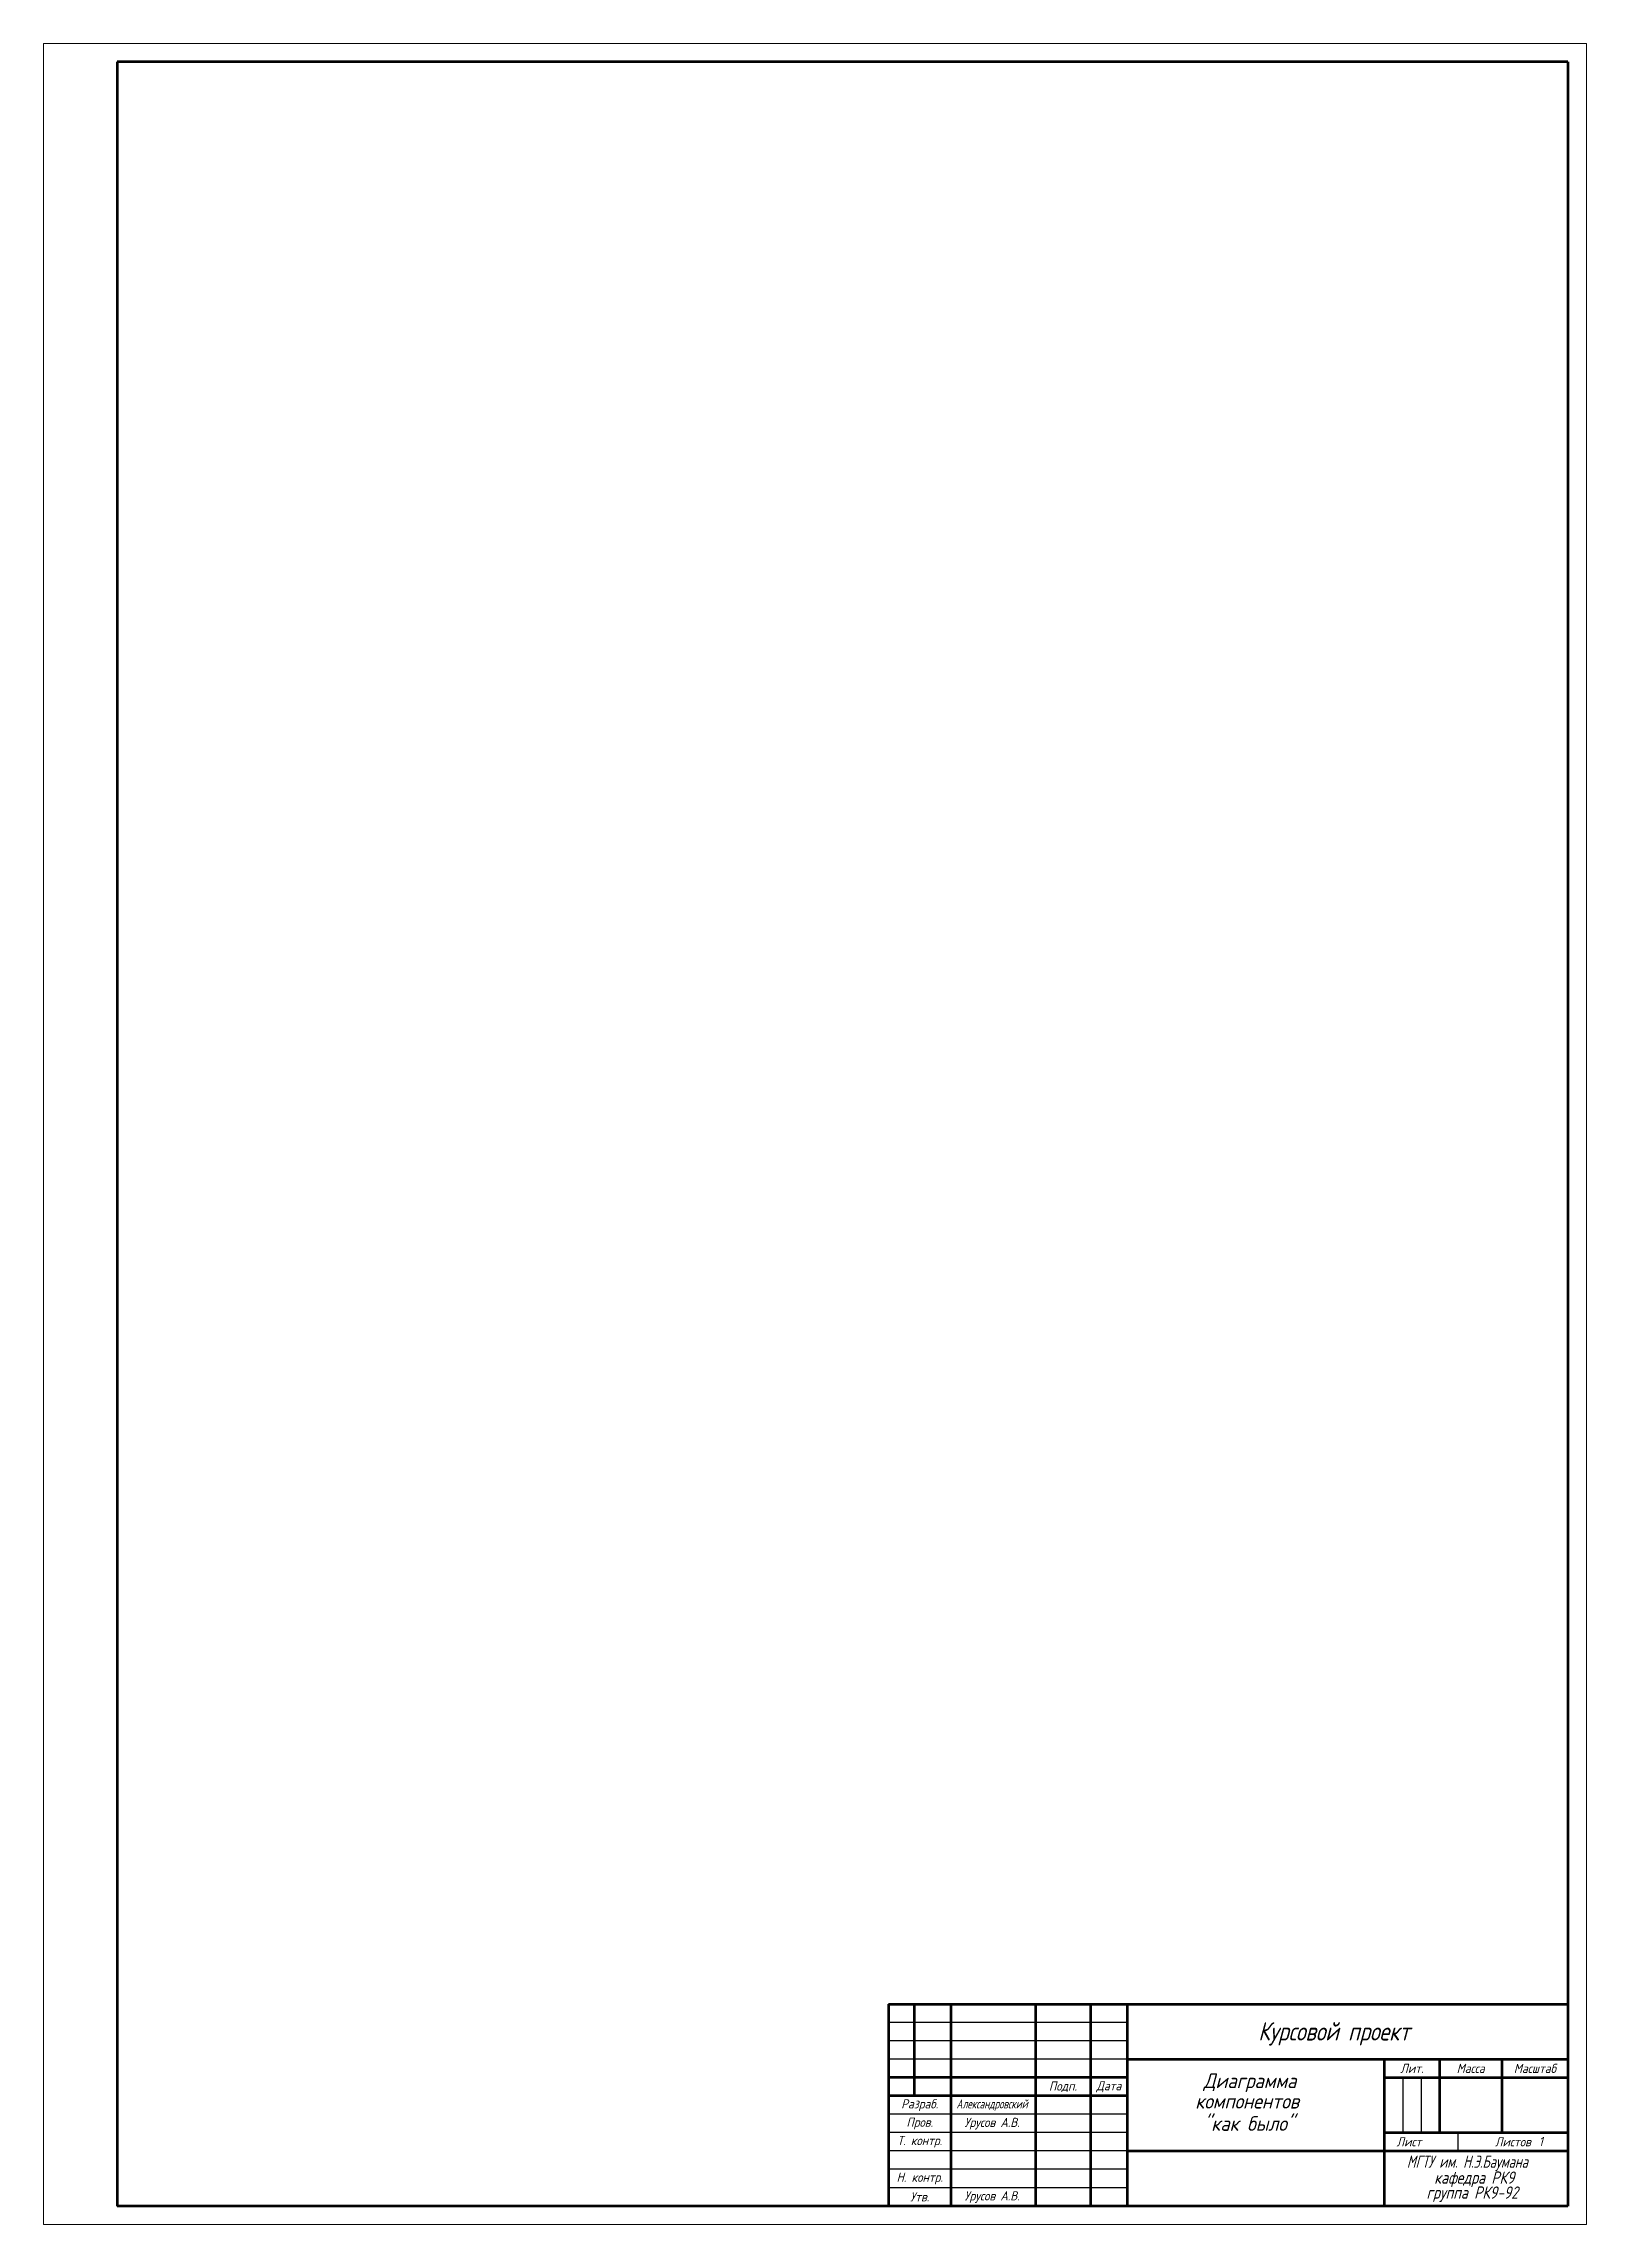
# Model space of a CAD drawing. Header units: millimetres. Extents: x 2024 to 4291, y -563 to 782.
# Drawn here: x 3451 to 3871, y 188 to 782 of the extents above; entities that cross this region are included whole.
import ezdxf
from ezdxf.enums import TextEntityAlignment as Align

# ---------------------------------------------------------------- set-up
doc = ezdxf.new("R2010")
doc.units = ezdxf.units.MM
doc.layers.get('0').update_dxf_attribs({"lineweight": 30})
doc.layers.add('format', color=7, linetype='Continuous', lineweight=80)
doc.styles.add('стиль1', font='geniso.shx', dxfattribs={"oblique": 15})

msp = doc.modelspace()

# ---------------------------------------------------------------- texts
at = {"lineweight": 25, "style": 'стиль1', "oblique": 15}
for s, height, width, p in [('Курсовой проект', 5, 0.9, (3781.21, 238.1)), ('МГТУ им. Н.Э.Баумана', 3.3333, 0.8, (3821.67, 203.44)), ('кафедра РК9', 3.3333, 0.9, (3829.14, 199.1)), ('группа РК9-92', 3.3333, 0.9, (3827.02, 195.03))]:
    msp.add_text(s, height=height, dxfattribs=dict(at, width=width)).set_placement(p)
for s, p in [('Диаграмма ', (3766.32, 225.14)), ('компонентов', (3764.06, 219.57)), ('"как было"', (3766.35, 213.5))]:
    msp.add_text(s, height=4, dxfattribs=at).set_placement(p)
at = {"layer": 'format', "lineweight": -3, "style": 'стиль1', "oblique": 15}
for s, p in [('Лит.', (3823.04, 230.52)), ('Масса', (3839.04, 230.52)), ('Масштаб', (3856.54, 230.52)), ('Подп.', (3728.04, 225.52)), ('Дата', (3740.54, 225.52)), ('Разраб.', (3689.04, 220.52)), ('Пров.', (3689.04, 215.52)), ('Урусов А.В.', (3708.74, 215.46)), ('Т. контр.', (3689.04, 210.52)), ('Лист', (3822.25, 210.52)), ('Листов', (3850.54, 210.52)), ('1', (3858.15, 210.63)), ('Н. контр.', (3689.04, 200.52)), ('Утв.', (3689.04, 195.52)), ('Урусов А.В.', (3708.74, 195.46))]:
    msp.add_text(s, height=2.5, dxfattribs=at).set_placement(p, align=Align.MIDDLE)
at = {"layer": 'format', "lineweight": -3, "style": 'стиль1', "oblique": 15, "width": 0.8}
msp.add_text('Александровский', height=2.5, dxfattribs=at).set_placement((3708.74, 220.52), align=Align.MIDDLE)

# ---------------------------------------------------------------- linework, layer by layer
for p, q in [((3745.54, 243.02), (3680.54, 243.02)), ((3745.54, 238.02), (3680.54, 238.02)), ((3745.54, 233.02), (3680.54, 233.02)), ((3820.54, 228.02), (3820.54, 213.02)), ((3825.54, 228.02), (3825.54, 213.02)), ((3745.54, 218.02), (3680.54, 218.02)), ((3745.54, 213.02), (3680.54, 213.02)), ((3745.54, 208.02), (3680.54, 208.02)), ((3835.54, 213.02), (3835.54, 208.02)), ((3745.54, 203.02), (3680.54, 203.02)), ((3745.54, 198.02), (3680.54, 198.02))]:
    msp.add_line(p, q)
at = {"lineweight": 0}
msp.add_lwpolyline([(3450.54, 782.02), (3450.54, 188.02), (3870.54, 188.02), (3870.54, 782.02)], close=True, dxfattribs=at)
at = {"layer": 'format'}
for p, q in [((3470.54, 777.02), (3470.54, 193.02)), ((3865.54, 777.02), (3470.54, 777.02)), ((3865.54, 777.02), (3865.54, 193.02)), ((3680.54, 248.02), (3680.54, 193.02)), ((3680.54, 248.02), (3865.54, 248.02)), ((3687.54, 248.02), (3687.54, 223.02)), ((3697.54, 248.02), (3697.54, 193.02)), ((3720.54, 248.02), (3720.54, 193.02)), ((3735.54, 248.02), (3735.54, 193.02)), ((3745.54, 248.02), (3745.54, 193.02)), ((3865.54, 248.02), (3865.54, 193.02)), ((3745.54, 233.02), (3865.54, 233.02)), ((3815.54, 233.02), (3815.54, 193.02)), ((3830.54, 233.02), (3830.54, 213.02)), ((3847.54, 233.02), (3847.54, 213.02)), ((3745.54, 228.02), (3680.54, 228.02)), ((3815.54, 228.02), (3865.54, 228.02)), ((3745.54, 223.02), (3680.54, 223.02)), ((3745.54, 208.02), (3865.54, 208.02)), ((3815.54, 213.02), (3865.54, 213.02)), ((3865.54, 193.02), (3470.54, 193.02))]:
    msp.add_line(p, q, dxfattribs=at)

msp.set_redraw_order([(e.dxf.handle, doc.entitydb.next_handle()) for e in msp.query("TEXT MTEXT ATTDEF DIMENSION ARC_DIMENSION")])  # texts and dimensions are drawn at this point

doc.saveas('drawing.dxf')
